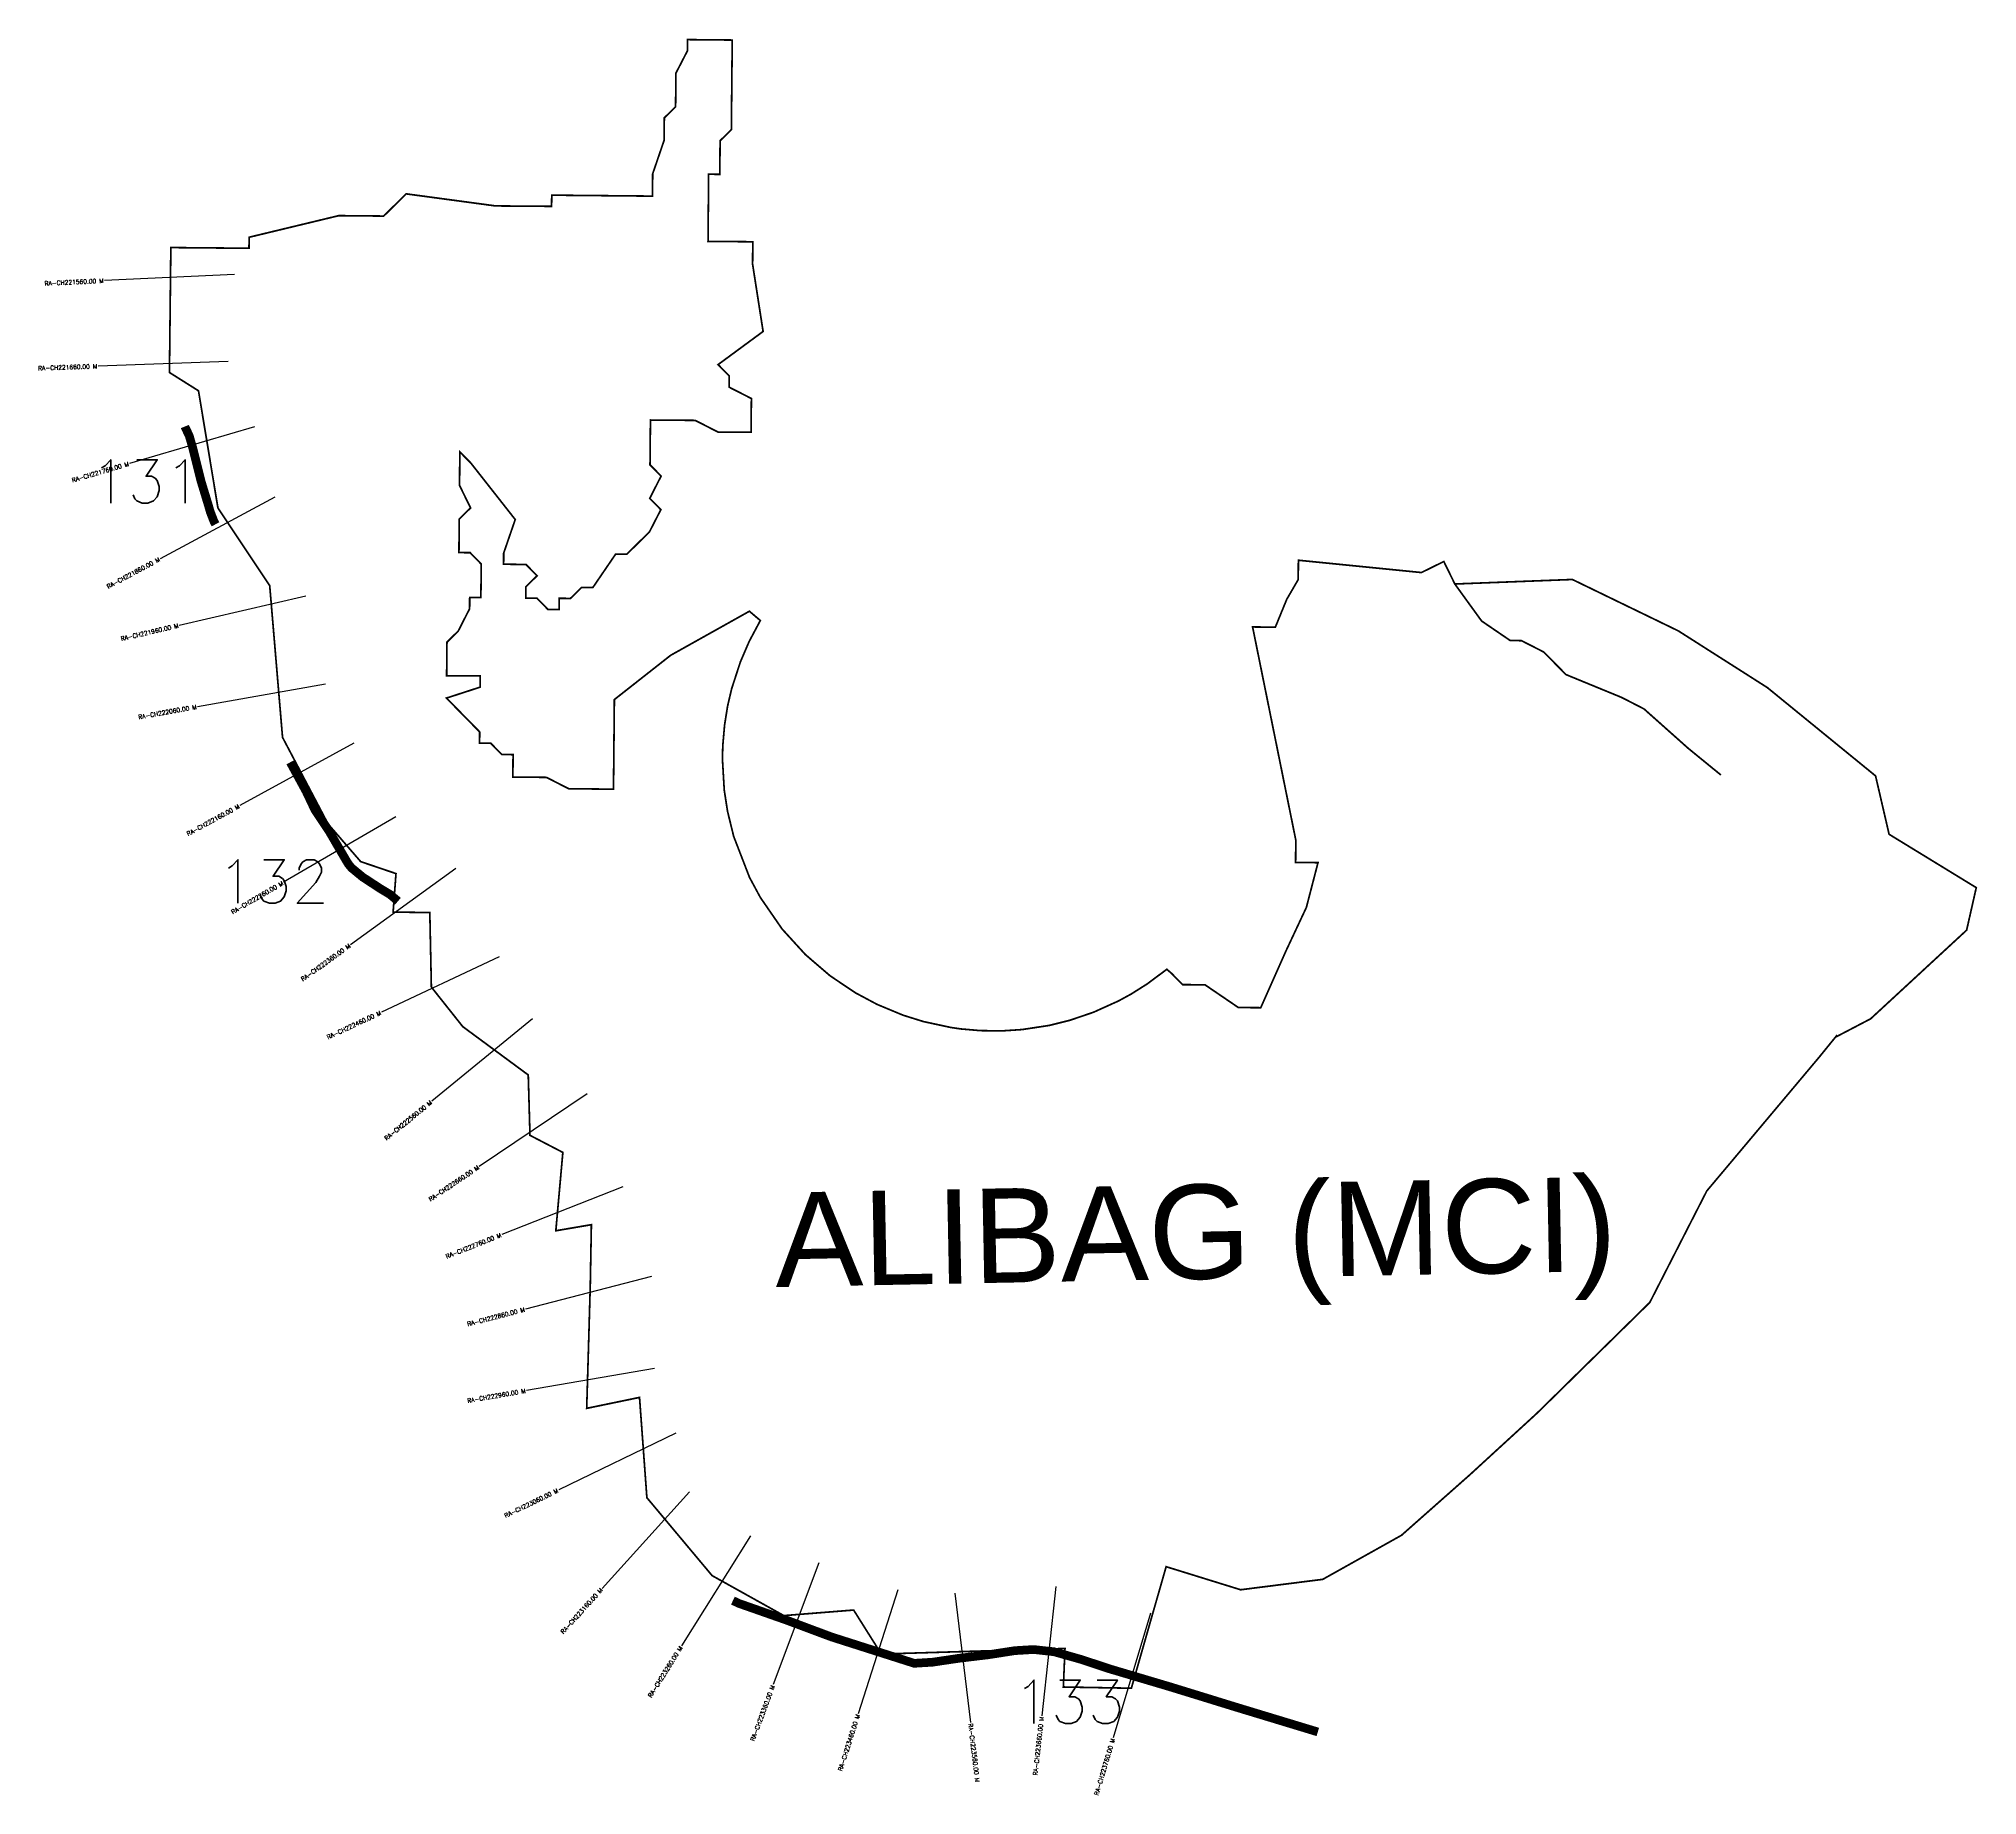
# Model space of a CAD drawing. Header units: metres. Extents: x 274657 to 276892, y 2062013 to 2064037.
import ezdxf
from ezdxf.enums import TextEntityAlignment as Align

# ---------------------------------------------------------------- set-up
doc = ezdxf.new("R2010")
doc.units = ezdxf.units.M
doc.header["$MEASUREMENT"] = 0
for name, color, linetype in [('ARTIFICIALLY PROTECTED', 4, 'Continuous'), ('CS', 134, 'Continuous'), ('CSMark', 6, 'Continuous'), ('VILLAGE NAME', 250, 'Continuous')]:
    doc.layers.add(name, color=color, linetype=linetype)
doc.styles.get("Standard").update_dxf_attribs({"font": 'simplex.shx'})

msp = doc.modelspace()

# ---------------------------------------------------------------- linework, layer by layer
at = {"color": 6, "const_width": 2, "flags": 128}
for points in [[(275404.6, 2064036.4), (275456.2, 2064035.9), (275455.2, 2063932.6), (275442.2, 2063919.8), (275441.9, 2063881.1), (275429, 2063881.2), (275428.3, 2063803.8), (275479.9, 2063803.4), (275479.7, 2063777.5), (275491.8, 2063700), (275439.9, 2063661.8), (275452.7, 2063648.7), (275452.6, 2063635.8), (275478.3, 2063622.7), (275477.9, 2063584), (275439.9, 2063584), (275413.5, 2063597.5), (275361.9, 2063597.9), (275361.4, 2063546.3), (275374.2, 2063533.3), (275361.1, 2063507.6), (275373.9, 2063494.6), (275360.7, 2063468.9), (275334.7, 2063443.3), (275321.8, 2063443.4), (275295.6, 2063405), (275282.6, 2063405), (275269.7, 2063392.3), (275256.8, 2063392.4), (275256.7, 2063379.5), (275243.7, 2063379.6), (275231, 2063392.6), (275218.1, 2063392.7), (275218.2, 2063405.7), (275231.2, 2063418.4), (275218.4, 2063431.4), (275192.6, 2063431.7), (275192.7, 2063444.6), (275206, 2063483.2), (275154.9, 2063548.2), (275142.1, 2063561.2), (275141.8, 2063522.5), (275154.5, 2063496.6), (275141.4, 2063483.8), (275141.1, 2063445.1), (275154, 2063445), (275166.8, 2063431.9), (275166.4, 2063393.2), (275153.5, 2063393.2), (275153.4, 2063380.4), (275140.3, 2063354.7), (275127.3, 2063341.9), (275126.9, 2063303.2), (275165.6, 2063302.9), (275165.5, 2063290), (275126.7, 2063277.4), (275165, 2063238.4), (275164.9, 2063225.5), (275177.8, 2063225.3), (275190.6, 2063212.3), (275203.5, 2063212.2), (275203.3, 2063186.4), (275242, 2063186), (275267.7, 2063172.9), (275319.3, 2063172.4), (275320.3, 2063275.7), (275385.2, 2063326.7), (275476, 2063377.5), (275488.6, 2063366.8), (275475.8, 2063342.8), (275465.6, 2063319.1), (275455.6, 2063288.4), (275450.9, 2063268.4), (275447.4, 2063246.5), (275445.3, 2063222.6), (275444.9, 2063207.2), (275447, 2063171.3), (275450.8, 2063146.8), (275457.9, 2063117.9), (275476.1, 2063070.8), (275488.6, 2063047.6), (275513.8, 2063011.1), (275540.6, 2062981.7), (275569, 2062957.3), (275598.2, 2062937.7), (275623.3, 2062924.3), (275653.1, 2062911.9), (275676.8, 2062904.5), (275708.4, 2062897.7), (275720.2, 2062896), (275742.2, 2062894.1), (275767.3, 2062893.8), (275790.3, 2062895.3), (275821.9, 2062900.1), (275845.5, 2062906), (275872.8, 2062915.3), (275901.6, 2062928.3), (275916.1, 2062936.2), (275934.8, 2062948), (275957.3, 2062964.8), (275962.7, 2062960.1), (275973.1, 2062949.5), (275975.5, 2062947.1), (276001.3, 2062946.9), (276039.8, 2062920.7), (276065.6, 2062920.5), (276094.2, 2062984.9), (276118.2, 2063036.1), (276131.6, 2063087.7), (276105.8, 2063087.9), (276106, 2063113.7), (276056.2, 2063359.4), (276082.4, 2063359.1), (276095.6, 2063391.3), (276108.8, 2063414), (276109, 2063436.3), (276250.8, 2063422.1), (276276.7, 2063434.8), (276289.4, 2063408.9), (276424.9, 2063414.1), (276474.2, 2063390.2), (276547, 2063354.9), (276649.7, 2063289.5), (276774.5, 2063187.7), (276790.1, 2063120.4), (276890.6, 2063058.9), (276879.5, 2063009.9), (276768.8, 2062907.7), (276729.7, 2062887.3), (276729.4, 2062888), (276709.4, 2062863.4), (276579.9, 2062709.3), (276514.2, 2062580.8), (276463.3, 2062530.8), (276434.4, 2062502.5), (276427.9, 2062496.1), (276413.9, 2062482.3), (276384, 2062453), (276307, 2062382.4), (276227.9, 2062312.4), (276137.1, 2062261.6), (276042.4, 2062249.6), (275956.5, 2062276.2), (275916.4, 2062136.1), (275838, 2062137.5), (275839.9, 2062181.9), (275628.1, 2062175.5), (275596.2, 2062226.2), (275515.7, 2062219.8), (275433, 2062265.9), (275357.8, 2062355.7), (275349.3, 2062471.3), (275288.4, 2062458.7), (275290.3, 2062523.3), (275292.5, 2062599.4), (275293.8, 2062670.4), (275252.8, 2062663.4), (275260.9, 2062753.7), (275223, 2062773.4), (275221, 2062843), (275145.5, 2062898.7), (275110.4, 2062942.9), (275109.3, 2062944.3), (275107.5, 2063030.2), (275065.2, 2063030.7), (275068.5, 2063075.1), (275027.8, 2063088.9), (274990.2, 2063132.3), (274937.7, 2063232.1), (274922.9, 2063407), (274863.2, 2063496.6), (274840.8, 2063631.6), (274807.3, 2063652.7), (274808.9, 2063796.7), (274899, 2063795.9), (274899.2, 2063808.6), (275002.6, 2063833.5), (275054.3, 2063833), (275080.3, 2063858.6), (275183.4, 2063844.7), (275247.9, 2063844.2), (275248.1, 2063857.1), (275364.2, 2063856), (275364.5, 2063881.8), (275371.1, 2063901.1), (275377.7, 2063920.4), (275377.9, 2063946.2), (275390.9, 2063959), (275391.3, 2063997.8), (275404.5, 2064023.4), (275404.6, 2064036.4)], [(276289.4, 2063408.9), (276300.8, 2063393.1), (276320.3, 2063366.2), (276353.3, 2063343.7), (276366.2, 2063343.6), (276391.9, 2063330.5), (276417.5, 2063304.5), (276481.8, 2063278.1), (276507.5, 2063264.9), (276533.1, 2063242.1), (276558.7, 2063219.3), (276596.1, 2063188.8)]]:
    msp.add_lwpolyline(points, dxfattribs=at)
at = {"layer": 'ARTIFICIALLY PROTECTED', "const_width": 10, "flags": 128}
for points in [[(274825.1, 2063590.4), (274825.5, 2063589.4), (274830.1, 2063579.7), (274833.9, 2063566.7), (274843.7, 2063527.5), (274852.2, 2063499.6), (274854.4, 2063492), (274858.7, 2063480.8), (274860.4, 2063477.7)], [(274946.6, 2063203.4), (274964.9, 2063169.9), (274974.9, 2063148.8), (274991.8, 2063123.3), (275010.8, 2063090.7), (275013.7, 2063086), (275017.3, 2063081.6), (275030.2, 2063071), (275050.7, 2063057.6), (275061.7, 2063051), (275070.8, 2063043.3)], [(275457, 2062237.1), (275464, 2062233.8), (275519, 2062214.5), (275570.4, 2062195.3), (275666, 2062164.8), (275687.3, 2062166.1), (275716.9, 2062170.5), (275751.1, 2062174.6), (275782.1, 2062179.4), (275803.8, 2062180.7), (275827.4, 2062178.1), (275858.8, 2062169.2), (275891.4, 2062158.4), (275961.1, 2062137.7), (276038.4, 2062113.9), (276131.4, 2062085.7)]]:
    msp.add_lwpolyline(points, dxfattribs=at)
at = {"layer": 'CS'}
for p, q in [((274882.2, 2063765.7), (274732.4, 2063758.6)), ((274874.9, 2063665.5), (274725, 2063660)), ((274905.2, 2063590.1), (274761.3, 2063547.8)), ((274928.7, 2063509.1), (274796.5, 2063438.1)), ((274964.7, 2063395), (274818.6, 2063361.2)), ((274987.2, 2063293.6), (274839.5, 2063267.4)), ((275019.9, 2063225.6), (274888.4, 2063153.6)), ((275068.5, 2063140.6), (274938.8, 2063065.1)), ((275137.5, 2063080.9), (275015.9, 2062993.1)), ((275187.6, 2062979.1), (275051.8, 2062915.4)), ((275226, 2062907.5), (275109.7, 2062812.7)), ((275289.1, 2062821.1), (275164.5, 2062737.6)), ((275329.9, 2062714.2), (275190.5, 2062659)), ((275363, 2062610.5), (275217.8, 2062573)), ((275366.7, 2062504.6), (275218.9, 2062479.1)), ((275391.1, 2062430.1), (275256.1, 2062364.7)), ((275406.8, 2062362.5), (275306.2, 2062251.2)), ((275477.4, 2062311.8), (275397.7, 2062184.8)), ((275556, 2062280.8), (275503.5, 2062140.2)), ((275647.1, 2062249.6), (275601.5, 2062106.7)), ((275712.9, 2062245.5), (275730.8, 2062096.6)), ((275829.2, 2062253.4), (275813, 2062104.3)), ((275938.4, 2062222.7), (275895.6, 2062078.9))]:
    msp.add_line(p, q, dxfattribs=at)

# ---------------------------------------------------------------- texts
at = {"char_height": 50, "attachment_point": 1}
for s, insert in [('131', (274716, 2063552.2)), ('132', (274862.6, 2063091)), ('133', (275780.4, 2062145.4))]:
    msp.add_mtext_dynamic_manual_height_columns(s, width=84.374, gutter_width=1, heights=[74.2], dxfattribs=dict(at, insert=insert))
at = {"layer": 'CSMark'}
for s, rotation, p in [('RA-CH221560.00 M', 2.7026, (274731.4, 2063758.5)), ('RA-CH221660.00 M', 2.0749, (274724, 2063660)), ('RA-CH221760.00 M', 16.3851, (274760.3, 2063547.5)), ('RA-CH221860.00 M', 28.2531, (274795.7, 2063437.7)), ('RA-CH221960.00 M', 13.0227, (274817.6, 2063361)), ('RA-CH222060.00 M', 10.0336, (274838.5, 2063267.3)), ('RA-CH222160.00 M', 28.7149, (274887.5, 2063153.1)), ('RA-CH222260.00 M', 30.2091, (274938, 2063064.6)), ('RA-CH222360.00 M', 35.8016, (275015.1, 2062992.5)), ('RA-CH222460.00 M', 25.1006, (275050.9, 2062915)), ('RA-CH222560.00 M', 39.1819, (275109, 2062812.1)), ('RA-CH222660.00 M', 33.8285, (275163.6, 2062737)), ('RA-CH222760.00 M', 21.6128, (275189.5, 2062658.6)), ('RA-CH222860.00 M', 14.4984, (275216.8, 2062572.7)), ('RA-CH222960.00 M', 9.778, (275217.9, 2062479)), ('RA-CH223060.00 M', 25.8398, (275255.2, 2062364.3)), ('RA-CH223160.00 M', 47.8509, (275305.5, 2062250.5)), ('RA-CH223260.00 M', 57.9006, (275397.1, 2062183.9)), ('RA-CH223360.00 M', 69.5467, (275503.2, 2062139.3)), ('RA-CH223460.00 M', 72.3045, (275601.2, 2062105.7)), ('RA-CH223660.00 M', 83.7997, (275812.9, 2062103.3)), ('RA-CH223760.00 M', 73.4144, (275895.3, 2062078))]:
    msp.add_text(s, height=5, rotation=rotation, dxfattribs=at).set_placement(p, align=Align.MIDDLE_RIGHT)
msp.add_text('RA-CH223560.00 M', height=5, rotation=276.8557, dxfattribs=at).set_placement((275730.9, 2062095.6), align=Align.MIDDLE_LEFT)
at = {"layer": 'VILLAGE NAME', "insert": (275504.3, 2062707.2), "char_height": 108.748, "attachment_point": 1, "rotation": 1.1028}
msp.add_mtext_dynamic_manual_height_columns('{\\fArial|b0|i0|c0|p34;ALIBAG (MCI)}', width=1043.665, gutter_width=543.7, heights=[0], dxfattribs=at)

doc.saveas('drawing.dxf')
